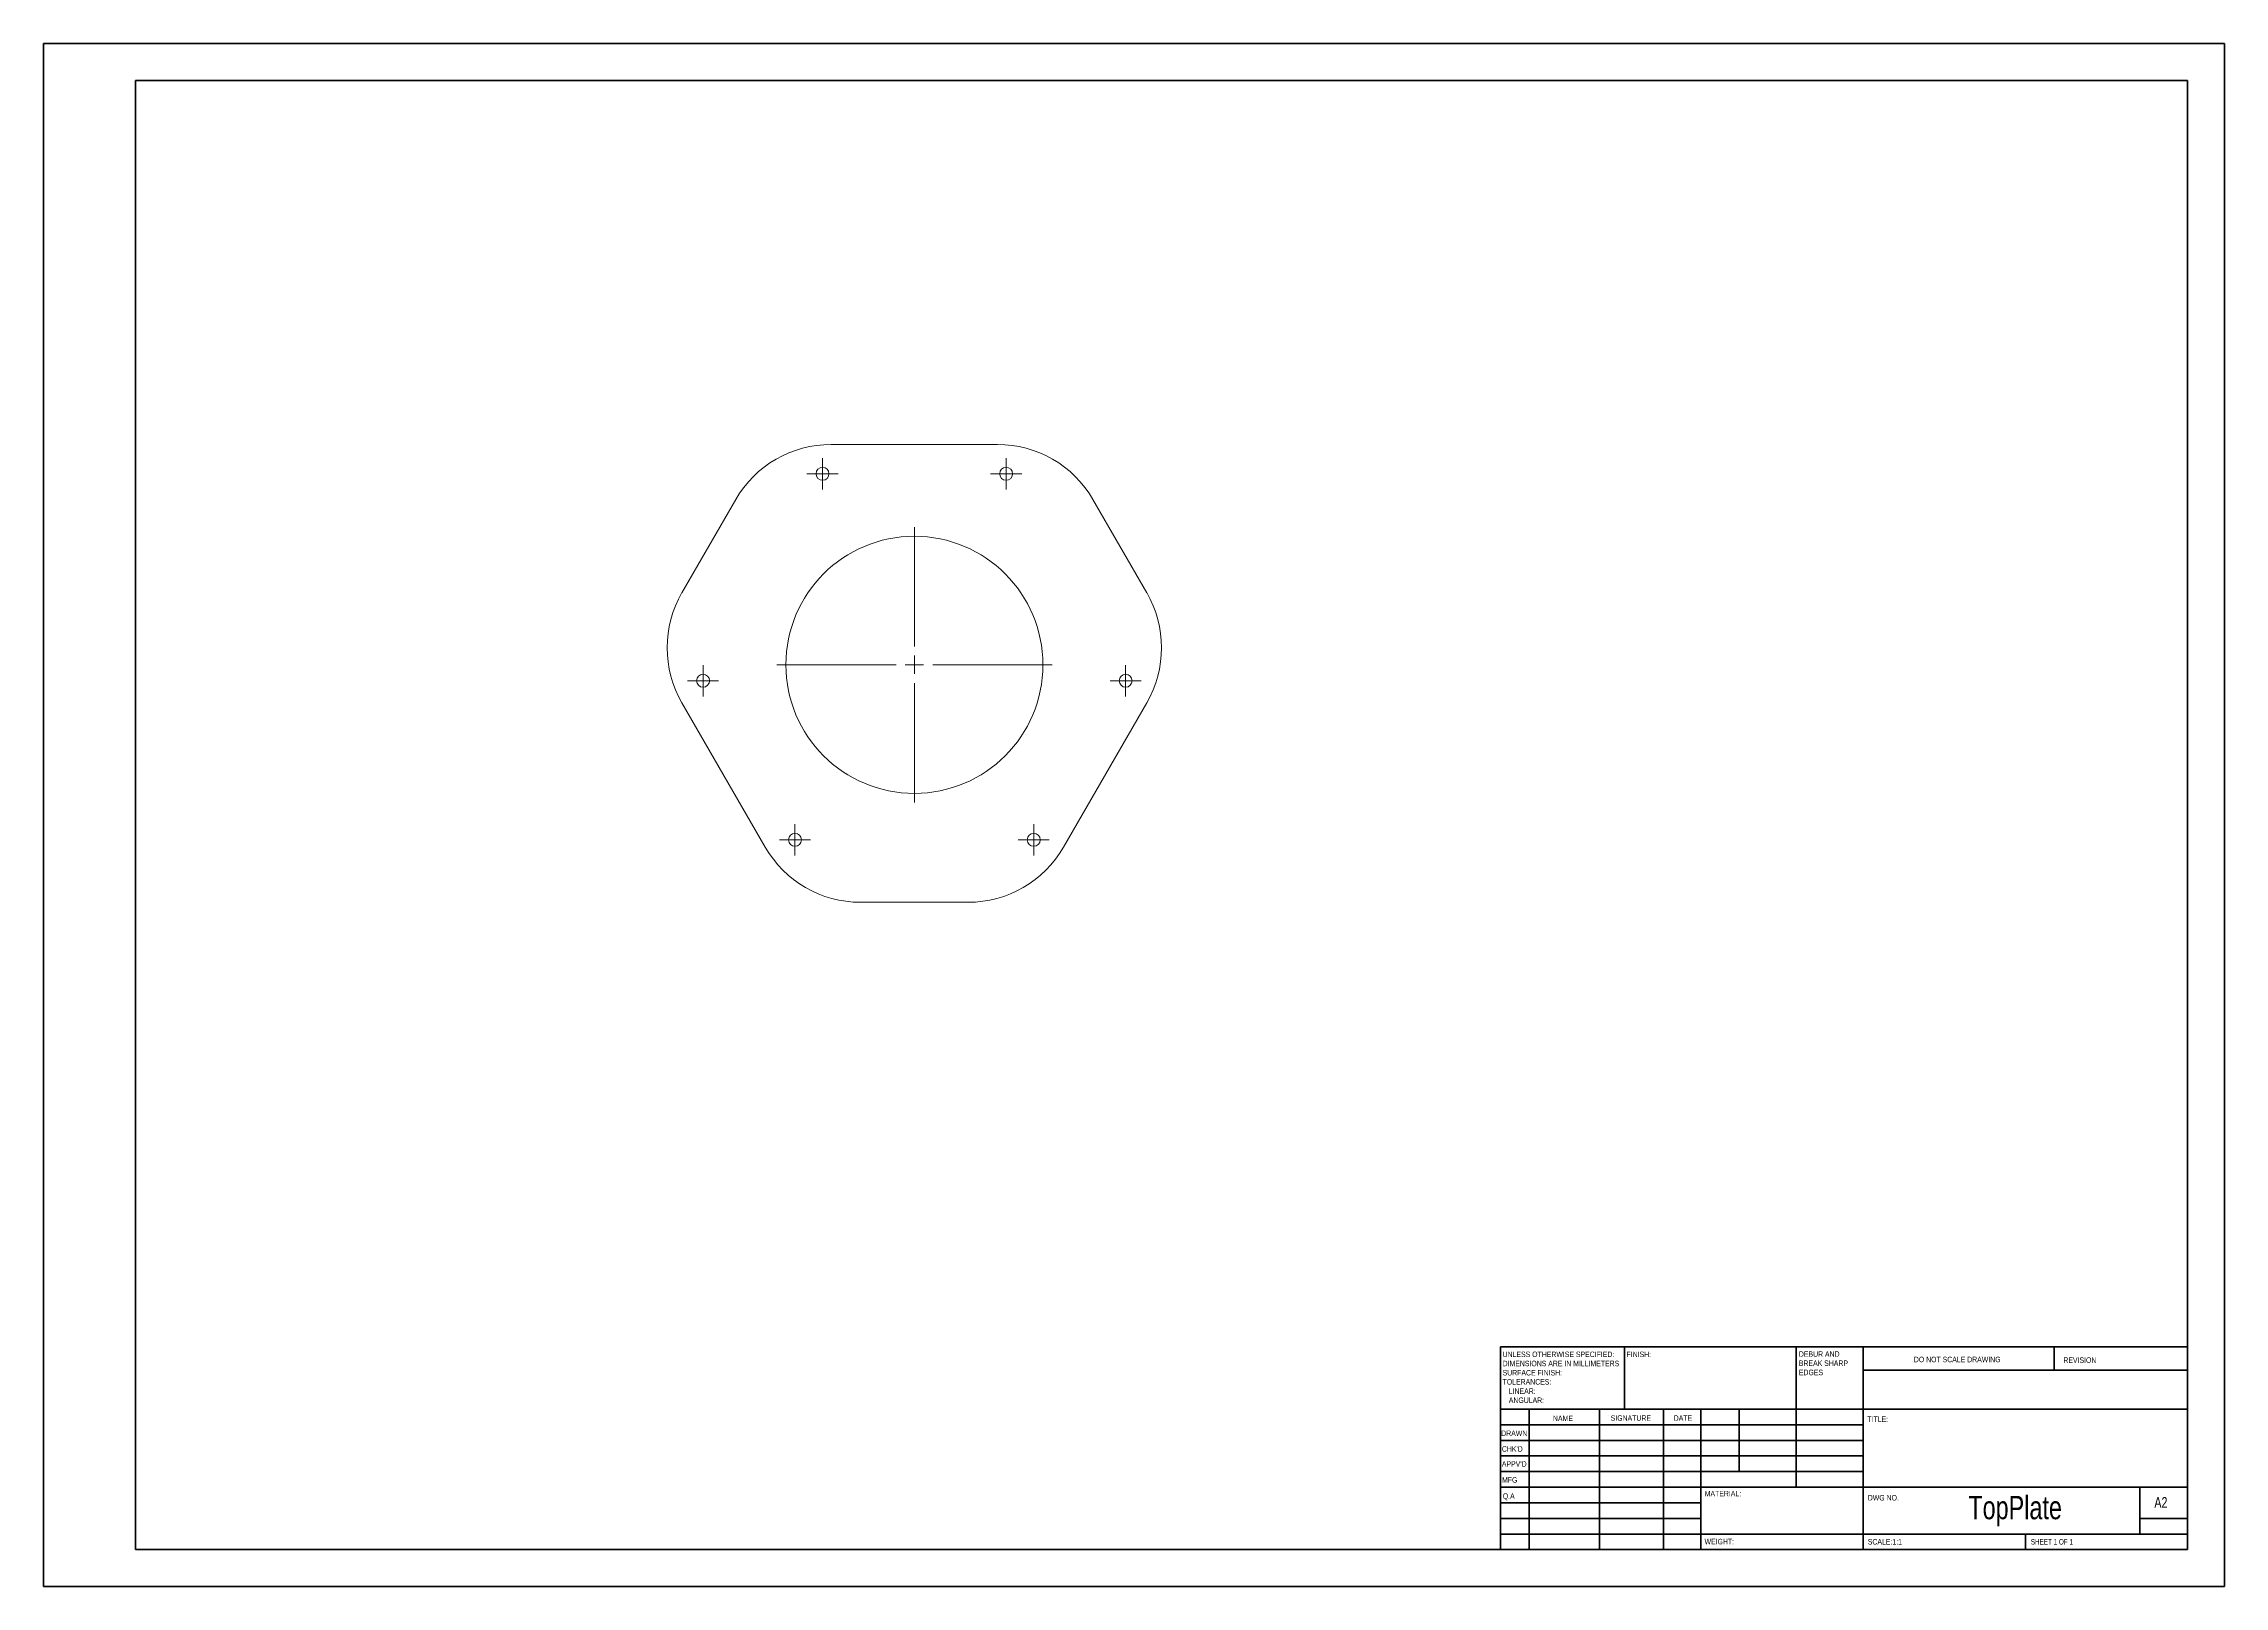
# Model space of a CAD drawing. Header units: inches. Extents: x 0 to 23.4, y 0 to 16.5.
import ezdxf

# ---------------------------------------------------------------- set-up
doc = ezdxf.new("R2010")
doc.units = ezdxf.units.IN
doc.header["$MEASUREMENT"] = 0
doc.styles.add('SLDTEXTSTYLE0', font='TXT', dxfattribs={"width": 0.75})
doc.styles.add('SLDTEXTSTYLE1', font='TXT', dxfattribs={"width": 0.6875})

# ---------------------------------------------------------------- blocks, each defined once
blk = doc.blocks.new('SW_NOTE_0')
at = {"color": 0, "linetype": 'Continuous', "lineweight": 0, "attachment_point": 1, "style": 'SLDTEXTSTYLE0'}
for s, insert, char_height in [('DEBUR AND', (0, 0.076), 0.0591), ('BREAK SHARP', (0, -0.022), 0.05906), ('EDGES', (0, -0.121), 0.0591)]:
    blk.add_mtext(s, dxfattribs=dict(at, insert=insert, char_height=char_height))
blk = doc.blocks.new('SW_NOTE_1')
at = {"color": 0, "linetype": 'Continuous', "lineweight": 0, "attachment_point": 1, "style": 'SLDTEXTSTYLE0'}
for s, insert, char_height in [('UNLESS OTHERWISE SPECIFIED:', (0, 0.076), 0.05906), ('TOLERANCES:', (0, -0.219), 0.05906), ('SURFACE FINISH:', (0, -0.121), 0.05906), ('DIMENSIONS ARE IN MILLIMETERS', (0, -0.022), 0.05906), ('ANGULAR:', (0.066, -0.416), 0.0591), ('LINEAR:', (0.066, -0.318), 0.0591)]:
    blk.add_mtext(s, dxfattribs=dict(at, insert=insert, char_height=char_height))
blk = doc.blocks.new('SW_CENTERMARKSYMBOL_0')
at = {"color": 0, "linetype": 'Continuous', "lineweight": 0}
for p, q in [((-0.098, 0), (-0.167, 0)), ((0, 0), (-0.098, 0)), ((0, 0.098), (0, 0.167)), ((0, 0), (0, 0.098)), ((0, 0), (0, -0.098)), ((0, 0), (0.098, 0)), ((0.098, 0), (0.167, 0)), ((0, -0.098), (0, -0.167))]:
    blk.add_line(p, q, dxfattribs=at)
blk = doc.blocks.new('SW_CENTERMARKSYMBOL_1')
at = {"color": 0, "linetype": 'Continuous', "lineweight": 0}
for p, q in [((-0.098, 0), (-0.167, 0)), ((0, 0), (-0.098, 0)), ((0, 0.098), (0, 0.167)), ((0, 0), (0, 0.098)), ((0, 0), (0, -0.098)), ((0, 0), (0.098, 0)), ((0.098, 0), (0.167, 0)), ((0, -0.098), (0, -0.167))]:
    blk.add_line(p, q, dxfattribs=at)
blk = doc.blocks.new('SW_CENTERMARKSYMBOL_2')
at = {"color": 0, "linetype": 'Continuous', "lineweight": 0}
for p, q in [((-0.098, 0), (-0.167, 0)), ((0, 0), (-0.098, 0)), ((0, 0.098), (0, 0.167)), ((0, 0), (0, 0.098)), ((0, 0), (0, -0.098)), ((0, 0), (0.098, 0)), ((0.098, 0), (0.167, 0)), ((0, -0.098), (0, -0.167))]:
    blk.add_line(p, q, dxfattribs=at)
blk = doc.blocks.new('SW_CENTERMARKSYMBOL_3')
at = {"color": 0, "linetype": 'Continuous', "lineweight": 0}
for p, q in [((0, 0.197), (0, 1.476)), ((-0.197, 0), (-1.476, 0)), ((0, 0), (-0.098, 0)), ((0, 0), (0, 0.098)), ((0, 0), (0, -0.098)), ((0, 0), (0.098, 0)), ((0.197, 0), (1.476, 0)), ((0, -0.197), (0, -1.476))]:
    blk.add_line(p, q, dxfattribs=at)
blk = doc.blocks.new('SW_CENTERMARKSYMBOL_4')
at = {"color": 0, "linetype": 'Continuous', "lineweight": 0}
for p, q in [((-0.098, 0), (-0.167, 0)), ((0, 0), (-0.098, 0)), ((0, 0.098), (0, 0.167)), ((0, 0), (0, 0.098)), ((0, 0), (0, -0.098)), ((0, 0), (0.098, 0)), ((0.098, 0), (0.167, 0)), ((0, -0.098), (0, -0.167))]:
    blk.add_line(p, q, dxfattribs=at)
blk = doc.blocks.new('SW_CENTERMARKSYMBOL_5')
at = {"color": 0, "linetype": 'Continuous', "lineweight": 0}
for p, q in [((-0.098, 0), (-0.167, 0)), ((0, 0), (-0.098, 0)), ((0, 0.098), (0, 0.167)), ((0, 0), (0, 0.098)), ((0, 0), (0, -0.098)), ((0, 0), (0.098, 0)), ((0.098, 0), (0.167, 0)), ((0, -0.098), (0, -0.167))]:
    blk.add_line(p, q, dxfattribs=at)
blk = doc.blocks.new('SW_CENTERMARKSYMBOL_6')
at = {"color": 0, "linetype": 'Continuous', "lineweight": 0}
for p, q in [((-0.098, 0), (-0.167, 0)), ((0, 0), (-0.098, 0)), ((0, 0.098), (0, 0.167)), ((0, 0), (0, 0.098)), ((0, 0), (0, -0.098)), ((0, 0), (0.098, 0)), ((0.098, 0), (0.167, 0)), ((0, -0.098), (0, -0.167))]:
    blk.add_line(p, q, dxfattribs=at)

msp = doc.modelspace()

# ---------------------------------------------------------------- linework, layer by layer
at = {"color": 7, "linetype": 'Continuous', "lineweight": 40}
for p, q in [((0.003, 0.008), (0.003, 16.544)), ((0.003, 16.544), (23.389, 16.544)), ((23.389, 0.008), (23.389, 16.544)), ((0.987, 0.402), (0.987, 16.15)), ((0.987, 16.15), (22.995, 16.15)), ((22.995, 16.15), (22.995, 0.402)), ((15.625, 2.577), (22.995, 2.577)), ((15.625, 2.577), (15.625, 0.402)), ((16.956, 1.908), (16.956, 2.577)), ((18.798, 2.577), (18.798, 1.071)), ((19.515, 2.577), (19.515, 0.402)), ((21.562, 2.326), (21.562, 2.577)), ((22.995, 2.326), (19.515, 2.326)), ((22.995, 1.908), (15.625, 1.908)), ((15.932, 1.908), (15.932, 0.402)), ((16.688, 1.908), (16.688, 0.402)), ((17.373, 1.908), (17.373, 0.402)), ((17.775, 0.402), (17.775, 1.908)), ((18.184, 1.239), (18.184, 1.908)), ((19.515, 1.741), (15.625, 1.741)), ((19.515, 1.573), (15.625, 1.573)), ((19.515, 1.406), (15.625, 1.406)), ((19.515, 1.239), (15.625, 1.239)), ((17.775, 1.071), (15.625, 1.071)), ((17.775, 1.071), (22.995, 1.071)), ((22.483, 0.569), (22.483, 1.071)), ((17.775, 0.904), (15.625, 0.904)), ((17.775, 0.737), (15.625, 0.737)), ((22.995, 0.737), (22.483, 0.737)), ((15.625, 0.569), (22.995, 0.569)), ((21.255, 0.402), (21.255, 0.569)), ((0.987, 0.402), (22.995, 0.402)), ((0.003, 0.008), (23.389, 0.008))]:
    msp.add_line(p, q, dxfattribs=at)
at = {"color": 7, "linetype": 'Continuous', "lineweight": 15}
for p, q in [((8.448, 12.248), (10.233, 12.248)), ((7.425, 11.658), (6.848, 10.659)), ((11.833, 10.659), (11.256, 11.658)), ((7.741, 7.932), (6.848, 9.478)), ((11.833, 9.478), (10.94, 7.932)), ((8.764, 7.341), (9.917, 7.341))]:
    msp.add_line(p, q, dxfattribs=at)
for centre, radius in [((8.356, 11.933), 0.0689), ((10.325, 11.933), 0.0689), ((9.341, 9.886), 1.378), ((7.075, 9.715), 0.0689), ((11.606, 9.715), 0.0689), ((8.06, 8.01), 0.0689), ((10.621, 8.01), 0.0689)]:
    msp.add_circle(centre, radius, dxfattribs=at)
for centre, start, end in [((8.448, 11.067), 90, 150), ((10.233, 11.067), 30, 90), ((7.871, 10.069), 150, 210), ((10.81, 10.069), 330, 30), ((8.764, 8.522), 210, 270), ((9.917, 8.522), 270, 330)]:
    msp.add_arc(centre, 1.181, start, end, dxfattribs=at)

# ---------------------------------------------------------------- block references
at = {"color": 7, "linetype": 'Continuous', "lineweight": 0}
for name, p in [('SW_CENTERMARKSYMBOL_2', (8.356, 11.933)), ('SW_CENTERMARKSYMBOL_1', (10.325, 11.933)), ('SW_CENTERMARKSYMBOL_3', (9.341, 9.886)), ('SW_CENTERMARKSYMBOL_6', (7.075, 9.715)), ('SW_CENTERMARKSYMBOL_4', (11.606, 9.715)), ('SW_CENTERMARKSYMBOL_0', (8.06, 8.01)), ('SW_CENTERMARKSYMBOL_5', (10.621, 8.01)), ('SW_NOTE_1', (15.649, 2.449)), ('SW_NOTE_0', (18.826, 2.452))]:
    msp.add_blockref(name, p, dxfattribs=at)

# ---------------------------------------------------------------- texts
for s, insert, char_height, attachment_point, style in [('FINISH:', (16.978, 2.525), 0.0591, 1, 'SLDTEXTSTYLE0'), ('DO NOT SCALE DRAWING', (20.059, 2.47), 0.05906, 1, 'SLDTEXTSTYLE0'), ('REVISION', (21.662, 2.463), 0.0591, 1, 'SLDTEXTSTYLE0'), ('DRAWN', (15.634, 1.679), 0.0591, 1, 'SLDTEXTSTYLE0'), ('NAME', (16.189, 1.839), 0.0591, 1, 'SLDTEXTSTYLE0'), ('SIGNATURE', (16.808, 1.842), 0.0591, 1, 'SLDTEXTSTYLE0'), ('DATE', (17.484, 1.842), 0.0591, 1, 'SLDTEXTSTYLE0'), ('TITLE:', (19.56, 1.83), 0.0591, 1, 'SLDTEXTSTYLE0'), ("CHK'D", (15.641, 1.511), 0.0591, 1, 'SLDTEXTSTYLE0'), ("APPV'D", (15.641, 1.35), 0.0591, 1, 'SLDTEXTSTYLE0'), ('MFG', (15.643, 1.179), 0.0591, 1, 'SLDTEXTSTYLE0'), ('Q.A', (15.651, 1.006), 0.0591, 1, 'SLDTEXTSTYLE0'), ('MATERIAL:', (17.816, 1.032), 0.0591, 1, 'SLDTEXTSTYLE0'), ('DWG NO.', (19.565, 0.988), 0.0591, 1, 'SLDTEXTSTYLE0'), ('TopPlate', (21.145, 0.978), 0.25, 2, 'SLDTEXTSTYLE0'), ('A2', (22.638, 0.965), 0.1146, 1, 'SLDTEXTSTYLE0'), ('WEIGHT:', (17.815, 0.518), 0.059, 1, 'SLDTEXTSTYLE0'), ('SCALE:1:1', (19.565, 0.516), 0.0591, 1, 'SLDTEXTSTYLE0'), ('SHEET 1 OF 1', (21.313, 0.516), 0.05906, 1, 'SLDTEXTSTYLE1')]:
    msp.add_mtext(s, dxfattribs=dict(at, insert=insert, char_height=char_height, attachment_point=attachment_point, style=style))

doc.saveas('drawing.dxf')
